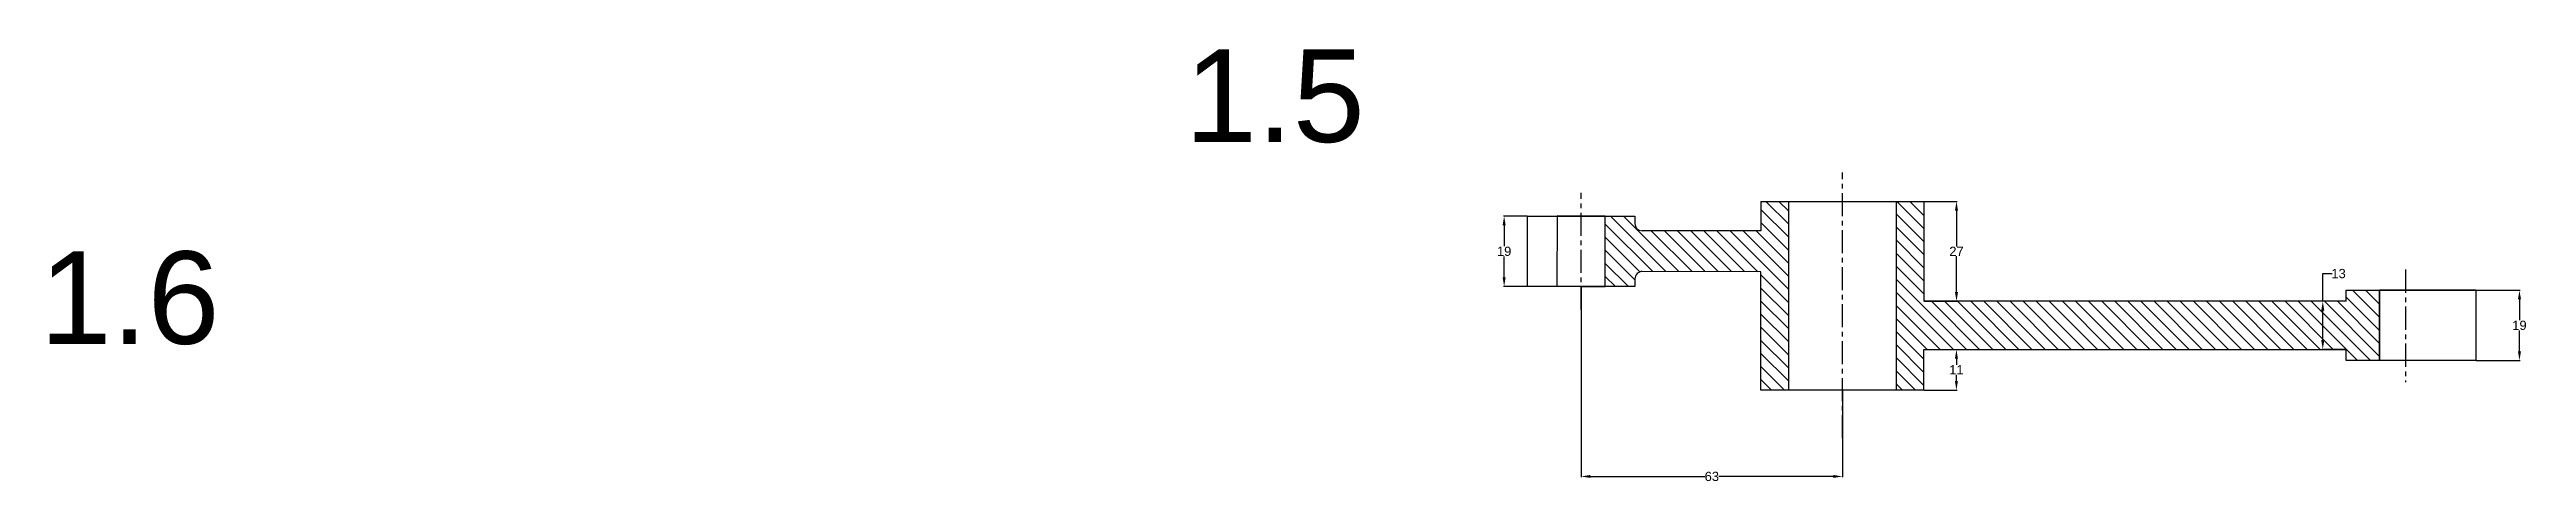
# Model space of a CAD drawing. Header units: inches. Extents: x 3 to 1058, y 42 to 617.
# Drawn here: x 271 to 940, y 499 to 617 of the extents above; entities that cross this region are included whole.
import ezdxf

# ---------------------------------------------------------------- set-up
doc = ezdxf.new("R2010")
doc.units = ezdxf.units.IN
doc.header["$MEASUREMENT"] = 0
doc.linetypes.add('CENTER', pattern=[2, 1.25, -0.25, 0.25, -0.25])
doc.styles.get("Standard").update_dxf_attribs({"font": 'arial.ttf'})
doc.dimstyles.get("Standard").update_dxf_attribs({"dimtxt": 0.18, "dimasz": 0.18, "dimexe": 0.18, "dimexo": 0.0625, "dimgap": 0.09, "dimtad": 0, "dimtih": 1, "dimtoh": 1, "dimdec": 4, "dimzin": 0, "dimdsep": 46, "dimtxsty": 'Standard', "dimcen": 0.09, "dimadec": 0, "dimazin": 0, "dimtfac": 1, "dimtdec": 4, "dimtofl": 0, "dimtmove": 0, "dimatfit": 3, "dimfxl": 1, "dimtolj": 1, "dimtzin": 0, "dimarcsym": 0})
pattern_1 = [(135, (520.7513, 937.9538), (-1.767767, -1.767767), [])]

msp = doc.modelspace()

# ---------------------------------------------------------------- texts
at = {"color": 6}
for s, p in [('1.5', (577.92928, 591.51616)), ('1.6', (268.8179, 536.95413))]:
    msp.add_text(s, height=25, dxfattribs=at).set_placement(p)

# ---------------------------------------------------------------- blocks, each defined once
blk = doc.blocks.new('*D154')
at = {"color": 0, "lineweight": -2, "ltscale": 7, "transparency": 16777216}
for p, q in [((670.3, 571.46), (663.92, 571.46)), ((670.3, 552.46), (663.92, 552.46))]:
    blk.add_line(p, q, dxfattribs=at)
at = {"color": 3, "lineweight": -2, "ltscale": 7, "transparency": 16777216}
for p, q in [((664.1, 568.96), (664.1, 563.33)), ((664.1, 554.96), (664.1, 560.59))]:
    blk.add_line(p, q, dxfattribs=at)
at = {"color": 3, "ltscale": 7, "transparency": 16777216}
for points in [[(663.68, 568.96), (664.52, 568.96), (664.1, 571.46)], [(663.68, 554.96), (664.52, 554.96), (664.1, 552.46)]]:
    blk.add_solid(points, dxfattribs=at)
at = {"layer": 'Defpoints', "color": 0, "ltscale": 7, "transparency": 16777216}
for p in [(670.37, 571.46), (664.1, 552.46), (670.37, 552.46)]:
    blk.add_point(p, dxfattribs=at)
at = {"color": 3, "lineweight": -2, "ltscale": 7, "transparency": 16777216, "insert": (664.1, 561.96), "char_height": 2.5, "attachment_point": 5}
blk.add_mtext('\\A1;19', dxfattribs=at)
blk = doc.blocks.new('*D155')
at = {"color": 0, "lineweight": -2, "ltscale": 7, "transparency": 16777216}
for p, q in [((684.89, 552.4), (684.89, 500.94)), ((755.42, 524.4), (755.42, 500.94))]:
    blk.add_line(p, q, dxfattribs=at)
at = {"color": 3, "lineweight": -2, "ltscale": 7, "transparency": 16777216}
for p, q in [((687.39, 501.12), (718.27, 501.12)), ((752.92, 501.12), (722.04, 501.12))]:
    blk.add_line(p, q, dxfattribs=at)
at = {"color": 3, "ltscale": 7, "transparency": 16777216}
for points in [[(687.39, 501.54), (687.39, 500.71), (684.89, 501.12)], [(752.92, 501.54), (752.92, 500.71), (755.42, 501.12)]]:
    blk.add_solid(points, dxfattribs=at)
at = {"layer": 'Defpoints', "color": 0, "ltscale": 7, "transparency": 16777216}
for p in [(684.89, 552.46), (755.42, 524.46), (755.42, 501.12)]:
    blk.add_point(p, dxfattribs=at)
at = {"color": 3, "lineweight": -2, "ltscale": 7, "transparency": 16777216, "insert": (720.16, 501.12), "char_height": 2.5, "attachment_point": 5}
blk.add_mtext('\\A1;63', dxfattribs=at)
blk = doc.blocks.new('*D156')
at = {"color": 0, "lineweight": -2, "ltscale": 7, "transparency": 16777216}
for p, q in [((926.48, 551.46), (938.33, 551.46)), ((926.48, 532.46), (938.33, 532.46))]:
    blk.add_line(p, q, dxfattribs=at)
at = {"color": 3, "lineweight": -2, "ltscale": 7, "transparency": 16777216}
for p, q in [((938.15, 548.96), (938.15, 543.33)), ((938.15, 534.96), (938.15, 540.59))]:
    blk.add_line(p, q, dxfattribs=at)
at = {"color": 3, "ltscale": 7, "transparency": 16777216}
for points in [[(937.74, 548.96), (938.57, 548.96), (938.15, 551.46)], [(937.74, 534.96), (938.57, 534.96), (938.15, 532.46)]]:
    blk.add_solid(points, dxfattribs=at)
at = {"layer": 'Defpoints', "color": 0, "ltscale": 7, "transparency": 16777216}
for p in [(926.42, 551.46), (926.42, 532.46), (938.15, 532.46)]:
    blk.add_point(p, dxfattribs=at)
at = {"color": 3, "lineweight": -2, "ltscale": 7, "transparency": 16777216, "insert": (938.15, 541.96), "char_height": 2.5, "attachment_point": 5}
blk.add_mtext('\\A1;19', dxfattribs=at)
blk = doc.blocks.new('*D157')
at = {"color": 0, "lineweight": -2, "ltscale": 7, "transparency": 16777216}
for p, q in [((777.48, 535.46), (786.36, 535.46)), ((777.48, 524.46), (786.36, 524.46))]:
    blk.add_line(p, q, dxfattribs=at)
at = {"color": 3, "lineweight": -2, "ltscale": 7, "transparency": 16777216}
for p, q in [((786.18, 532.96), (786.18, 531.31)), ((786.18, 526.96), (786.18, 528.62))]:
    blk.add_line(p, q, dxfattribs=at)
at = {"color": 3, "ltscale": 7, "transparency": 16777216}
for points in [[(785.76, 532.96), (786.59, 532.96), (786.18, 535.46)], [(785.76, 526.96), (786.59, 526.96), (786.18, 524.46)]]:
    blk.add_solid(points, dxfattribs=at)
at = {"layer": 'Defpoints', "color": 0, "ltscale": 7, "transparency": 16777216}
for p in [(777.42, 535.46), (777.42, 524.46), (786.18, 524.46)]:
    blk.add_point(p, dxfattribs=at)
at = {"color": 3, "lineweight": -2, "ltscale": 7, "transparency": 16777216, "insert": (786.18, 529.96), "char_height": 2.5, "attachment_point": 5}
blk.add_mtext('\\A1;11', dxfattribs=at)
blk = doc.blocks.new('*D158')
at = {"color": 0, "lineweight": -2, "ltscale": 7, "transparency": 16777216}
for p, q in [((777.48, 575.46), (786.38, 575.46)), ((777.48, 548.46), (786.38, 548.46))]:
    blk.add_line(p, q, dxfattribs=at)
at = {"color": 3, "lineweight": -2, "ltscale": 7, "transparency": 16777216}
for p, q in [((786.2, 572.96), (786.2, 563.31)), ((786.2, 550.96), (786.2, 560.62))]:
    blk.add_line(p, q, dxfattribs=at)
at = {"color": 3, "ltscale": 7, "transparency": 16777216}
for points in [[(785.78, 572.96), (786.61, 572.96), (786.2, 575.46)], [(785.78, 550.96), (786.61, 550.96), (786.2, 548.46)]]:
    blk.add_solid(points, dxfattribs=at)
at = {"layer": 'Defpoints', "color": 0, "ltscale": 7, "transparency": 16777216}
for p in [(777.42, 575.46), (777.42, 548.46), (786.2, 548.46)]:
    blk.add_point(p, dxfattribs=at)
at = {"color": 3, "lineweight": -2, "ltscale": 7, "transparency": 16777216, "insert": (786.2, 561.96), "char_height": 2.5, "attachment_point": 5}
blk.add_mtext('\\A1;27', dxfattribs=at)
blk = doc.blocks.new('*D153')
at = {"color": 3, "lineweight": -2, "ltscale": 7, "transparency": 16777216}
for p, q in [((885.07, 548.46), (885.07, 555.94)), ((885.07, 555.94), (887.57, 555.94)), ((885.07, 537.96), (885.07, 545.96))]:
    blk.add_line(p, q, dxfattribs=at)
at = {"color": 0, "lineweight": -2, "ltscale": 7, "transparency": 16777216}
for p, q in [((891.36, 548.46), (884.89, 548.46)), ((891.36, 535.46), (884.89, 535.46))]:
    blk.add_line(p, q, dxfattribs=at)
at = {"color": 3, "ltscale": 7, "transparency": 16777216}
for points in [[(884.65, 545.96), (885.48, 545.96), (885.07, 548.46)], [(884.65, 537.96), (885.48, 537.96), (885.07, 535.46)]]:
    blk.add_solid(points, dxfattribs=at)
at = {"layer": 'Defpoints', "color": 0, "ltscale": 7, "transparency": 16777216}
for p in [(891.42, 548.46), (885.07, 535.46), (891.42, 535.46)]:
    blk.add_point(p, dxfattribs=at)
at = {"color": 3, "lineweight": -2, "ltscale": 7, "transparency": 16777216, "insert": (889.33, 555.94), "char_height": 2.5, "attachment_point": 5}
blk.add_mtext('\\A1;13', dxfattribs=at)

# ---------------------------------------------------------------- dimensions: what is measured, and where the dimension line sits
at = {"color": 3, "lineweight": -2, "ltscale": 7}
for base, p1, p2, picture, middle in [((786.1972, 548.46071), (777.41962, 575.46071), (777.41962, 548.46071), '*D158', (786.1972, 561.96071)), ((664.09845, 552.46073), (670.36742, 571.46071), (670.36742, 552.46073), '*D154', (664.09845, 561.96072)), ((938.15183, 532.46071), (926.41962, 551.46071), (926.41962, 532.46071), '*D156', (938.15183, 541.96071))]:
    dim = msp.add_linear_dim(base=base, p1=p1, p2=p2, angle=90, dimstyle='Standard', override={"dimtxt": 2.5, "dimasz": 2.5, "dimdec": 0, "dimclrd": 3, "dimclrt": 3}, dxfattribs=at)
    dim.commit()
    dim.dimension.update_dxf_attribs({"geometry": picture, "text_midpoint": middle})
for base, p1, p2, picture, middle in [((885.0667, 535.46071), (891.41962, 548.46071), (891.41962, 535.46071), '*D153', (889.32962, 555.93812)), ((786.17524, 524.46071), (777.41962, 535.46071), (777.41962, 524.46071), '*D157', (786.17524, 529.96071))]:
    dim = msp.add_linear_dim(base=base, p1=p1, p2=p2, angle=90, dimstyle='Standard', override={"dimtxt": 2.5, "dimasz": 2.5, "dimdec": 0, "dimclrd": 3, "dimclrt": 3}, dxfattribs=at)
    dim.commit()
    dim.dimension.update_dxf_attribs({"geometry": picture, "text_midpoint": middle, "dimtype": 160})
dim = msp.add_linear_dim(base=(755.41962, 501.12187), p1=(684.89386, 552.46073), p2=(755.41962, 524.46071), text='63', dimstyle='Standard', override={"dimtxt": 2.5, "dimasz": 2.5, "dimclrd": 3, "dimclrt": 3}, dxfattribs=at)
dim.commit()
dim.dimension.update_dxf_attribs({"geometry": '*D155', "text_midpoint": (720.15674, 501.12187)})

# ---------------------------------------------------------------- hatches: boundary and pattern name
at = {"lineweight": -2, "ltscale": 7}
h = msp.add_hatch(dxfattribs=at)
h.set_pattern_fill('ANSI31', color=3, scale=20, angle=90)
h.set_pattern_definition(pattern_1)
h.paths.add_polyline_path([(740.91962, 575.46071), (733.41962, 575.46071), (733.41962, 567.46071), (701.36778, 567.4987, -0.413459112), (699.37015, 569.49592), (699.36742, 571.46071), (691.39386, 571.46071), (691.39386, 552.46073), (699.38819, 552.46073), (699.38819, 554.5253, -0.414804171), (701.39223, 556.5253), (733.36875, 556.46083), (733.41962, 555.95375), (733.41962, 524.46071), (740.91962, 524.46071)])
h = msp.add_hatch(dxfattribs=at)
h.set_pattern_fill('ANSI31', color=3, scale=20, angle=90)
h.set_pattern_definition(pattern_1)
h.paths.add_polyline_path([(900.41962, 551.46071), (891.41962, 551.46071), (891.41962, 548.46071), (777.41962, 548.46071), (777.41962, 575.46071), (769.91962, 575.46071), (769.91962, 524.46071), (777.41962, 524.46071), (777.41962, 535.46071), (891.41962, 535.46071), (891.40906, 532.46071), (900.41962, 532.46071)])

# ---------------------------------------------------------------- linework, layer by layer
at = {"color": 1, "linetype": 'CENTER', "lineweight": -2, "ltscale": 5}
for p, q in [((755.41962, 511.46624), (755.41962, 583.23115)), ((684.89386, 546.15126), (684.89386, 577.78456)), ((907.41962, 557.01238), (907.41962, 526.55909))]:
    msp.add_line(p, q, dxfattribs=at)
at = {"color": 4}
for p, q in [((733.41962, 575.46071), (755.41962, 575.46071)), ((733.41962, 575.45375), (733.41962, 567.46071)), ((740.91962, 524.46071), (740.91962, 575.46071)), ((755.41962, 575.46071), (777.41962, 575.46071)), ((769.91962, 575.46071), (769.91962, 524.46071)), ((777.41962, 575.46071), (777.41962, 548.46071)), ((670.36742, 568.46071), (670.36742, 571.46071)), ((670.36742, 571.46071), (699.36742, 571.46071)), ((670.36742, 557.37318), (670.36742, 568.46071)), ((678.39402, 571.52545), (678.29908, 552.46073)), ((691.39386, 571.46071), (678.39402, 571.52545)), ((691.39386, 552.46073), (691.39386, 571.46071)), ((699.36742, 571.46071), (699.37015, 569.49592)), ((733.41962, 567.46071), (701.36778, 567.4987)), ((670.39386, 552.46073), (670.36742, 557.37318)), ((733.36875, 556.46083), (701.39223, 556.5253)), ((733.41962, 524.46071), (733.41962, 555.95375)), ((699.39386, 552.46073), (670.39386, 552.46073)), ((684.89386, 552.46073), (691.39386, 552.46073)), ((699.38819, 554.5253), (699.38819, 552.46073)), ((891.41962, 548.46071), (777.41962, 548.46071)), ((891.41962, 548.46071), (891.41962, 551.46071)), ((891.41962, 551.46071), (916.41962, 551.46071)), ((891.41962, 551.46071), (907.41962, 551.46071)), ((926.41962, 551.46071), (900.41962, 551.46071)), ((900.41962, 551.46071), (900.41962, 532.46071)), ((900.41962, 532.46071), (900.41962, 551.46071)), ((900.41962, 551.46071), (907.41962, 551.46071)), ((916.41962, 551.46071), (926.41962, 551.46071)), ((926.41962, 551.46071), (926.41962, 532.46071)), ((777.41962, 524.46071), (777.41962, 535.46071)), ((777.41962, 535.46071), (891.41962, 535.46071)), ((891.40906, 532.46071), (891.41962, 535.46071)), ((916.41962, 532.46071), (891.40906, 532.46071)), ((926.41962, 532.46071), (916.41962, 532.46071)), ((777.41962, 524.46071), (733.41962, 524.46071))]:
    msp.add_line(p, q, dxfattribs=at)
at = {"color": 4, "lineweight": -2, "ltscale": 7}
msp.add_line((733.41962, 555.95375), (733.36875, 556.46083), dxfattribs=at)
at = {"color": 4}
for centre, start, end in [((701.37015, 569.4987), 180.07971571, 269.93209078), ((701.38819, 554.5253), 89.88448932, 180)]:
    msp.add_arc(centre, 2, start, end, dxfattribs=at)

msp.set_redraw_order([(e.dxf.handle, doc.entitydb.next_handle()) for e in msp.query("TEXT MTEXT ATTDEF DIMENSION ARC_DIMENSION")])  # texts and dimensions are drawn at this point

doc.saveas('drawing.dxf')
